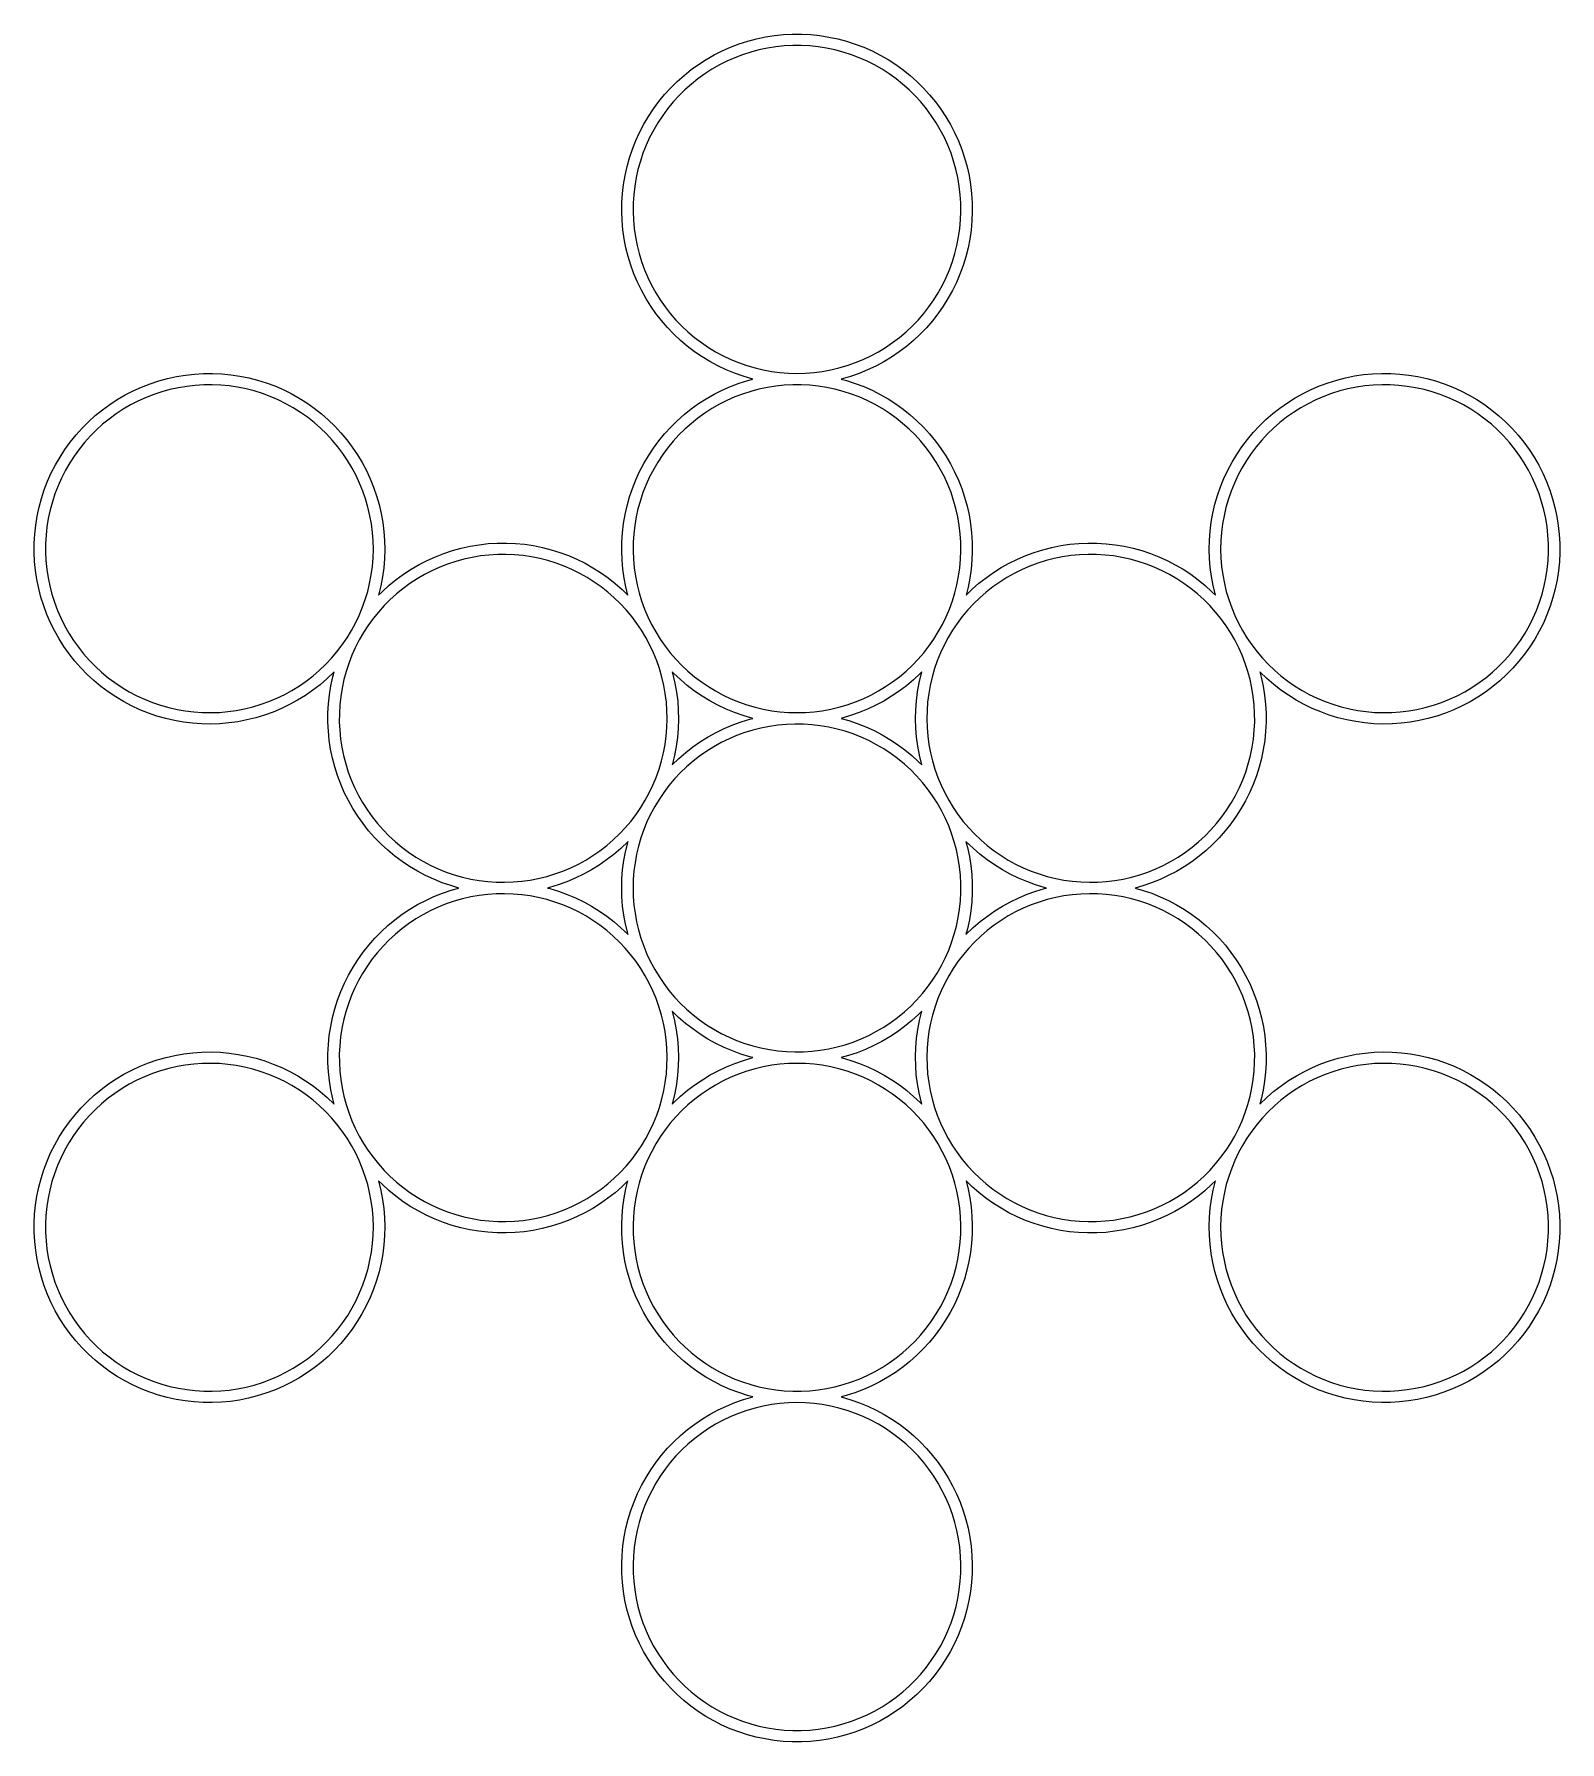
# Model space of a CAD drawing. Header units: inches. Extents: x 0 to 10.7, y 0 to 12.
import ezdxf

# ---------------------------------------------------------------- set-up
doc = ezdxf.new("R2010")
doc.units = ezdxf.units.IN
doc.header["$MEASUREMENT"] = 0
doc.layers.add('CUT', color=7, linetype='CONTINUOUS')

msp = doc.modelspace()

# ---------------------------------------------------------------- linework, layer by layer
at = {"layer": 'CUT'}
for points in [[(8.3031, 8.0568), (8.2859, 8.126), (8.2743, 8.1888), (8.2657, 8.2522), (8.2606, 8.3159), (8.2586, 8.3798), (8.2601, 8.4439), (8.2648, 8.5076), (8.2729, 8.571), (8.2842, 8.6341), (8.2988, 8.6962), (8.3167, 8.7577), (8.3376, 8.8181), (8.3617, 8.8774), (8.3889, 8.9354), (8.4189, 8.9919), (8.452, 9.0466), (8.4877, 9.0998), (8.5262, 9.1508), (8.5673, 9.1997), (8.6109, 9.2465), (8.6568, 9.291), (8.705, 9.3332), (8.7553, 9.3727), (8.8076, 9.4096), (8.8619, 9.4436), (8.9176, 9.4748), (8.975, 9.5031), (9.0337, 9.5283), (9.0938, 9.5507), (9.1549, 9.5695), (9.2167, 9.5854), (9.2796, 9.5981), (9.3429, 9.6074), (9.4065, 9.6134), (9.4704, 9.6161), (9.5344, 9.6155), (9.5982, 9.6115), (9.6617, 9.6043), (9.7249, 9.5939), (9.7875, 9.58), (9.849, 9.5629), (9.9098, 9.5427), (9.9694, 9.5195), (10.0275, 9.493), (10.0844, 9.4637), (10.1396, 9.4316), (10.1933, 9.3964), (10.2447, 9.3586), (10.2943, 9.3181), (10.3416, 9.2751), (10.3868, 9.2298), (10.4296, 9.1821), (10.4697, 9.1323), (10.5072, 9.0804), (10.5419, 9.0268), (10.5739, 8.9715), (10.6029, 8.9144), (10.629, 8.8559), (10.6518, 8.7962), (10.6717, 8.7353), (10.6883, 8.6736), (10.7018, 8.611), (10.7118, 8.5479), (10.7188, 8.4842), (10.7222, 8.4204), (10.7225, 8.3563), (10.7194, 8.2925), (10.7129, 8.2288), (10.7032, 8.1657), (10.6903, 8.1031), (10.6741, 8.0411), (10.6547, 7.9802), (10.6321, 7.9204), (10.6065, 7.8618), (10.578, 7.8046), (10.5464, 7.7489), (10.5119, 7.6949), (10.4748, 7.6428), (10.435, 7.5928), (10.3927, 7.5447), (10.3479, 7.4992), (10.3008, 7.4558), (10.2515, 7.4151), (10.2002, 7.3768), (10.1468, 7.3413), (10.0919, 7.3088), (10.0353, 7.279), (9.9773, 7.2522), (9.9178, 7.2285), (9.8572, 7.2078), (9.7958, 7.1905), (9.7334, 7.1763), (9.6704, 7.1653), (9.6068, 7.1576), (9.5431, 7.1532), (9.4789, 7.1521), (9.4151, 7.1545), (9.3515, 7.16), (9.288, 7.1689), (9.2252, 7.181), (9.1631, 7.1964), (9.102, 7.215), (9.0418, 7.2368), (8.9828, 7.2616), (8.9252, 7.2896), (8.8691, 7.3204), (8.8149, 7.354), (8.7623, 7.3905), (8.7116, 7.4297), (8.6632, 7.4713), (8.6134, 7.5192), (8.6236, 7.4815), (8.637, 7.4189), (8.647, 7.3559), (8.654, 7.2922), (8.6575, 7.2283), (8.6577, 7.1644), (8.6547, 7.1004), (8.6482, 7.0367), (8.6385, 6.9737), (8.6256, 6.9111), (8.6093, 6.8491), (8.5899, 6.788), (8.5673, 6.7283), (8.5417, 6.6697), (8.5132, 6.6124), (8.4816, 6.5568), (8.4485, 6.5045), (8.41, 6.4508), (8.3704, 6.4007), (8.3279, 6.3527), (8.2832, 6.3071), (8.236, 6.2637), (8.1867, 6.223), (8.1354, 6.1848), (8.0822, 6.1493), (8.0272, 6.1167), (7.9705, 6.0869), (7.9125, 6.0601), (7.8531, 6.0364), (7.7925, 6.0158), (7.737, 6), (7.7944, 5.9836), (7.855, 5.9629), (7.9144, 5.939), (7.9724, 5.9122), (8.0289, 5.8823), (8.084, 5.8496), (8.137, 5.814), (8.1883, 5.7757), (8.2378, 5.7349), (8.2846, 5.6915), (8.3294, 5.6457), (8.3716, 5.5977), (8.4112, 5.5476), (8.4485, 5.4955), (8.4826, 5.4415), (8.5142, 5.3857), (8.5426, 5.3285), (8.5681, 5.2699), (8.5907, 5.2099), (8.6099, 5.1489), (8.6259, 5.0869), (8.6388, 5.0244), (8.6485, 4.9612), (8.6549, 4.8975), (8.6577, 4.8336), (8.6575, 4.7696), (8.6537, 4.7057), (8.6468, 4.6421), (8.6366, 4.5789), (8.6231, 4.5165), (8.6134, 4.4808), (8.6647, 4.5299), (8.7132, 4.5716), (8.764, 4.6107), (8.8165, 4.6471), (8.8709, 4.6806), (8.927, 4.7114), (8.9847, 4.7393), (9.0438, 4.764), (9.1039, 4.7856), (9.1652, 4.8042), (9.2272, 4.8193), (9.2901, 4.8315), (9.3535, 4.8402), (9.417, 4.8457), (9.4811, 4.8479), (9.5451, 4.8467), (9.6089, 4.8423), (9.6725, 4.8344), (9.7354, 4.8233), (9.7978, 4.809), (9.8592, 4.7915), (9.9198, 4.7708), (9.9792, 4.747), (10.0372, 4.7201), (10.0937, 4.6902), (10.1487, 4.6575), (10.2018, 4.6219), (10.2532, 4.5837), (10.3023, 4.5428), (10.3493, 4.4995), (10.3942, 4.4537), (10.4363, 4.4056), (10.476, 4.3556), (10.5131, 4.3034), (10.5475, 4.2493), (10.578, 4.1954), (10.6074, 4.1364), (10.633, 4.0777), (10.6553, 4.0179), (10.6747, 3.9568), (10.6907, 3.8949), (10.7036, 3.8323), (10.7133, 3.7691), (10.7195, 3.7055), (10.7225, 3.6415), (10.7222, 3.5775), (10.7185, 3.5136), (10.7116, 3.4501), (10.7014, 3.3869), (10.6878, 3.3244), (10.6711, 3.2627), (10.6512, 3.2018), (10.6281, 3.1422), (10.602, 3.0836), (10.5729, 3.0268), (10.5408, 2.9715), (10.5061, 2.9179), (10.4684, 2.8661), (10.4282, 2.8163), (10.3854, 2.7687), (10.3402, 2.7234), (10.2927, 2.6806), (10.2432, 2.6402), (10.1914, 2.6023), (10.1379, 2.5674), (10.0825, 2.5353), (10.0257, 2.506), (9.9674, 2.4798), (9.9078, 2.4565), (9.8472, 2.4366), (9.7853, 2.4194), (9.7228, 2.4058), (9.6597, 2.3955), (9.5961, 2.3883), (9.5324, 2.3845), (9.4683, 2.3839), (9.4045, 2.3868), (9.3408, 2.3928), (9.2775, 2.4023), (9.2148, 2.4151), (9.1529, 2.431), (9.0918, 2.4501), (9.0317, 2.4724), (8.9731, 2.4978), (8.9159, 2.5262), (8.86, 2.5574), (8.8059, 2.5917), (8.7537, 2.6285), (8.7034, 2.6681), (8.6554, 2.7104), (8.6094, 2.7549), (8.5659, 2.8018), (8.525, 2.8508), (8.4865, 2.902), (8.4508, 2.9551), (8.4179, 3.01), (8.3879, 3.0665), (8.3608, 3.1245), (8.337, 3.1838), (8.316, 3.2443), (8.2984, 3.3057), (8.2838, 3.368), (8.2725, 3.4311), (8.2647, 3.4944), (8.26, 3.5582), (8.2586, 3.6223), (8.2607, 3.6861), (8.2659, 3.75), (8.2745, 3.8132), (8.2864, 3.8761), (8.3031, 3.9432), (8.2754, 3.9155), (8.2279, 3.8726), (8.1784, 3.8323), (8.1266, 3.7944), (8.0731, 3.7595), (8.0178, 3.7274), (7.961, 3.698), (7.9026, 3.6718), (7.843, 3.6486), (7.7824, 3.6286), (7.7206, 3.6115), (7.658, 3.5978), (7.595, 3.5875), (7.5313, 3.5803), (7.4676, 3.5766), (7.4037, 3.576), (7.3398, 3.5788), (7.276, 3.5849), (7.2127, 3.5944), (7.1501, 3.6072), (7.0881, 3.623), (7.027, 3.6422), (6.9672, 3.6645), (6.9083, 3.6899), (6.8511, 3.7183), (6.7952, 3.7496), (6.7413, 3.7837), (6.6889, 3.8206), (6.6386, 3.8602), (6.5906, 3.9024), (6.549, 3.9428), (6.5636, 3.8846), (6.576, 3.8217), (6.5851, 3.7584), (6.5908, 3.6947), (6.5932, 3.6309), (6.5923, 3.5668), (6.5881, 3.5031), (6.5806, 3.4395), (6.5698, 3.3763), (6.5557, 3.314), (6.5384, 3.2524), (6.5181, 3.1919), (6.4945, 3.1323), (6.4679, 3.0742), (6.4383, 3.0176), (6.4058, 2.9623), (6.3704, 2.909), (6.3324, 2.8575), (6.2917, 2.8082), (6.2485, 2.761), (6.2029, 2.7161), (6.1552, 2.6737), (6.1052, 2.6336), (6.0531, 2.5964), (5.9994, 2.5618), (5.9437, 2.5303), (5.8866, 2.5014), (5.828, 2.4757), (5.7683, 2.4529), (5.7074, 2.4335), (5.6714, 2.4239), (5.74, 2.4041), (5.8002, 2.3829), (5.8594, 2.3586), (5.9173, 2.3313), (5.9736, 2.3008), (6.0282, 2.2676), (6.0811, 2.2315), (6.132, 2.1928), (6.1808, 2.1516), (6.2275, 2.1079), (6.2719, 2.0617), (6.3137, 2.0132), (6.3529, 1.9628), (6.3895, 1.9104), (6.4234, 1.856), (6.4545, 1.8), (6.4823, 1.7427), (6.5075, 1.6837), (6.5294, 1.6235), (6.548, 1.5625), (6.5636, 1.5004), (6.576, 1.4376), (6.5851, 1.3742), (6.5908, 1.3105), (6.5932, 1.2467), (6.5923, 1.1826), (6.5881, 1.1189), (6.5806, 1.0554), (6.5698, 0.9922), (6.5557, 0.9298), (6.5384, 0.8682), (6.5181, 0.8078), (6.4945, 0.7482), (6.4679, 0.69), (6.4383, 0.6334), (6.4058, 0.5782), (6.3704, 0.5249), (6.3324, 0.4734), (6.2917, 0.4241), (6.2485, 0.3769), (6.2029, 0.3319), (6.1552, 0.2896), (6.1052, 0.2495), (6.0531, 0.2122), (5.9994, 0.1777), (5.9437, 0.1462), (5.8866, 0.1172), (5.828, 0.0915), (5.7683, 0.0688), (5.7074, 0.0493), (5.6456, 0.0329), (5.5829, 0.0197), (5.5198, 0.0099), (5.4561, 0.0032), (5.3943, 0), (5.3282, 0), (5.2643, 0.0035), (5.2007, 0.0102), (5.1375, 0.0201), (5.0749, 0.0334), (5.0131, 0.0498), (4.9523, 0.0695), (4.8925, 0.0923), (4.834, 0.1182), (4.7769, 0.147), (4.7214, 0.1788), (4.6676, 0.2133), (4.6156, 0.2508), (4.5658, 0.2908), (4.5181, 0.3334), (4.4725, 0.3784), (4.4294, 0.4255), (4.3888, 0.4751), (4.3508, 0.5265), (4.3156, 0.58), (4.2832, 0.6352), (4.2537, 0.6919), (4.2272, 0.7501), (4.2038, 0.8096), (4.1834, 0.8702), (4.1663, 0.9318), (4.1522, 0.9943), (4.1416, 1.0575), (4.1343, 1.1209), (4.1301, 1.1848), (4.1293, 1.2487), (4.1318, 1.3127), (4.1376, 1.3764), (4.1468, 1.4397), (4.1594, 1.5024), (4.175, 1.5644), (4.1938, 1.6256), (4.2159, 1.6857), (4.2409, 1.7444), (4.269, 1.8019), (4.3002, 1.8579), (4.3341, 1.9122), (4.3708, 1.9644), (4.4101, 2.0149), (4.452, 2.0633), (4.4965, 2.1092), (4.5432, 2.1529), (4.5921, 2.194), (4.6431, 2.2328), (4.696, 2.2687), (4.7507, 2.302), (4.8071, 2.3321), (4.865, 2.3594), (4.9241, 2.3837), (4.9845, 2.4048), (5.0511, 2.4239), (5.0131, 2.4339), (4.9523, 2.4537), (4.8925, 2.4764), (4.834, 2.5024), (4.7769, 2.5312), (4.7214, 2.563), (4.6676, 2.5975), (4.6156, 2.635), (4.5658, 2.675), (4.5181, 2.7176), (4.4725, 2.7625), (4.4294, 2.8097), (4.3888, 2.8592), (4.3508, 2.9107), (4.3156, 2.9642), (4.2832, 3.0193), (4.2537, 3.0761), (4.2272, 3.1343), (4.2038, 3.1938), (4.1834, 3.2544), (4.1663, 3.316), (4.1522, 3.3784), (4.1416, 3.4416), (4.1343, 3.5051), (4.1301, 3.5689), (4.1293, 3.6329), (4.1318, 3.6968), (4.1376, 3.7605), (4.1468, 3.8238), (4.1594, 3.8865), (4.1735, 3.9428), (4.1304, 3.9011), (4.0822, 3.8589), (4.0318, 3.8194), (3.9796, 3.7826), (3.9254, 3.7485), (3.8697, 3.7173), (3.8122, 3.689), (3.7534, 3.6638), (3.6935, 3.6414), (3.6324, 3.6226), (3.5704, 3.6067), (3.5077, 3.594), (3.4444, 3.5847), (3.3807, 3.5787), (3.3167, 3.576), (3.2529, 3.5766), (3.1891, 3.5806), (3.1255, 3.5878), (3.0624, 3.5982), (2.9998, 3.6121), (2.9382, 3.6291), (2.8775, 3.6494), (2.818, 3.6726), (2.7597, 3.699), (2.7028, 3.7283), (2.6477, 3.7605), (2.594, 3.7956), (2.5426, 3.8335), (2.4929, 3.874), (2.4471, 3.9155), (2.4194, 3.9432), (2.4366, 3.874), (2.4482, 3.8112), (2.4568, 3.7478), (2.4619, 3.6841), (2.4639, 3.6202), (2.4624, 3.5561), (2.4577, 3.4924), (2.4496, 3.429), (2.4383, 3.3659), (2.4236, 3.3038), (2.4058, 3.2423), (2.3849, 3.1819), (2.3608, 3.1226), (2.3336, 3.0646), (2.3036, 3.0081), (2.2705, 2.9534), (2.2348, 2.9002), (2.1963, 2.8492), (2.1552, 2.8003), (2.1116, 2.7535), (2.0656, 2.709), (2.0175, 2.6668), (1.9672, 2.6273), (1.9149, 2.5904), (1.8606, 2.5564), (1.8049, 2.5252), (1.7475, 2.4969), (1.6888, 2.4717), (1.6287, 2.4493), (1.5676, 2.4305), (1.5057, 2.4146), (1.4429, 2.4019), (1.3796, 2.3926), (1.316, 2.3866), (1.2521, 2.3839), (1.1881, 2.3845), (1.1243, 2.3885), (1.0608, 2.3957), (0.9976, 2.4061), (0.935, 2.42), (0.8734, 2.4371), (0.8127, 2.4573), (0.7531, 2.4805), (0.695, 2.507), (0.6381, 2.5363), (0.5829, 2.5684), (0.5292, 2.6036), (0.4778, 2.6414), (0.4282, 2.6819), (0.3808, 2.7249), (0.3356, 2.7702), (0.2929, 2.8179), (0.2528, 2.8677), (0.2153, 2.9196), (0.1806, 2.9732), (0.1486, 3.0285), (0.1196, 3.0856), (0.0935, 3.1441), (0.0707, 3.2038), (0.0508, 3.2647), (0.0341, 3.3264), (0.0207, 3.389), (0.0107, 3.4521), (0.0037, 3.5158), (0.0002, 3.5796), (0, 3.6437), (0.0031, 3.7075), (0.0096, 3.7712), (0.0192, 3.8343), (0.0322, 3.8969), (0.0484, 3.9589), (0.0678, 4.0198), (0.0904, 4.0796), (0.116, 4.1382), (0.1445, 4.1954), (0.1761, 4.2511), (0.2106, 4.3051), (0.2477, 4.3572), (0.2875, 4.4072), (0.3298, 4.4553), (0.3746, 4.5008), (0.4217, 4.5442), (0.471, 4.5849), (0.5223, 4.6232), (0.5757, 4.6587), (0.6306, 4.6912), (0.6872, 4.721), (0.7452, 4.7478), (0.8047, 4.7715), (0.8652, 4.7922), (0.9267, 4.8095), (0.9891, 4.8237), (1.0521, 4.8347), (1.1157, 4.8424), (1.1794, 4.8468), (1.2436, 4.8479), (1.3074, 4.8455), (1.371, 4.84), (1.4345, 4.8311), (1.4973, 4.819), (1.5594, 4.8036), (1.6205, 4.785), (1.6807, 4.7632), (1.7397, 4.7384), (1.7973, 4.7104), (1.8534, 4.6796), (1.9076, 4.646), (1.9602, 4.6095), (2.0109, 4.5703), (2.0593, 4.5287), (2.1091, 4.4808), (2.0989, 4.5185), (2.0855, 4.5811), (2.0755, 4.6441), (2.0685, 4.7078), (2.065, 4.7717), (2.0648, 4.8356), (2.0678, 4.8996), (2.0743, 4.9633), (2.084, 5.0263), (2.0969, 5.0889), (2.1132, 5.1509), (2.1326, 5.212), (2.1552, 5.2717), (2.1808, 5.3303), (2.2093, 5.3876), (2.2409, 5.4432), (2.274, 5.4955), (2.3125, 5.5492), (2.3521, 5.5993), (2.3946, 5.6473), (2.4393, 5.6929), (2.4865, 5.7363), (2.5358, 5.777), (2.5871, 5.8152), (2.6403, 5.8507), (2.6953, 5.8833), (2.752, 5.9131), (2.81, 5.9399), (2.8694, 5.9636), (2.93, 5.9842), (2.9855, 6), (2.928, 6.0164), (2.8674, 6.0371), (2.8081, 6.061), (2.7501, 6.0878), (2.6936, 6.1177), (2.6385, 6.1504), (2.5854, 6.186), (2.5342, 6.2243), (2.4847, 6.2651), (2.4379, 6.3085), (2.3931, 6.3543), (2.3509, 6.4023), (2.3113, 6.4524), (2.274, 6.5045), (2.2399, 6.5585), (2.2083, 6.6143), (2.1799, 6.6715), (2.1544, 6.7301), (2.1318, 6.7901), (2.1126, 6.8511), (2.0966, 6.9131), (2.0837, 6.9756), (2.074, 7.0388), (2.0676, 7.1025), (2.0648, 7.1664), (2.065, 7.2304), (2.0688, 7.2943), (2.0757, 7.3579), (2.0859, 7.4211), (2.0994, 7.4835), (2.1091, 7.5192), (2.0578, 7.4701), (2.0093, 7.4284), (1.9585, 7.3893), (1.906, 7.3529), (1.8516, 7.3194), (1.7954, 7.2886), (1.7378, 7.2607), (1.6787, 7.236), (1.6186, 7.2144), (1.5573, 7.1958), (1.4953, 7.1807), (1.4324, 7.1685), (1.369, 7.1598), (1.3054, 7.1543), (1.2414, 7.1521), (1.1774, 7.1533), (1.1136, 7.1577), (1.05, 7.1656), (0.9871, 7.1767), (0.9247, 7.191), (0.8633, 7.2085), (0.8027, 7.2292), (0.7433, 7.253), (0.6853, 7.2799), (0.6288, 7.3098), (0.5738, 7.3425), (0.5207, 7.3781), (0.4693, 7.4163), (0.4202, 7.4572), (0.3731, 7.5005), (0.3283, 7.5463), (0.2862, 7.5944), (0.2465, 7.6444), (0.2094, 7.6966), (0.175, 7.7507), (0.1445, 7.8046), (0.1151, 7.8636), (0.0895, 7.9223), (0.0672, 7.9821), (0.0478, 8.0432), (0.0318, 8.1051), (0.0189, 8.1677), (0.0092, 8.2309), (0.003, 8.2945), (0, 8.3585), (0.0002, 8.4225), (0.004, 8.4864), (0.0109, 8.5499), (0.0211, 8.6131), (0.0346, 8.6756), (0.0514, 8.7373), (0.0713, 8.7982), (0.0944, 8.8578), (0.1204, 8.9164), (0.1496, 8.9732), (0.1817, 9.0285), (0.2164, 9.0821), (0.2541, 9.1339), (0.2943, 9.1837), (0.3371, 9.2313), (0.3823, 9.2766), (0.4298, 9.3194), (0.4793, 9.3598), (0.5311, 9.3977), (0.5846, 9.4326), (0.64, 9.4647), (0.6967, 9.494), (0.7551, 9.5202), (0.8147, 9.5435), (0.8753, 9.5634), (0.9371, 9.5806), (0.9997, 9.5942), (1.0628, 9.6045), (1.1264, 9.6117), (1.1901, 9.6155), (1.2542, 9.6161), (1.318, 9.6132), (1.3817, 9.6072), (1.445, 9.5977), (1.5077, 9.5849), (1.5696, 9.569), (1.6307, 9.5499), (1.6908, 9.5276), (1.7494, 9.5022), (1.8066, 9.4738), (1.8625, 9.4426), (1.9166, 9.4083), (1.9688, 9.3715), (2.0191, 9.3319), (2.0671, 9.2896), (2.1131, 9.2451), (2.1565, 9.1982), (2.1975, 9.1492), (2.236, 9.098), (2.2717, 9.0449), (2.3046, 8.99), (2.3346, 8.9335), (2.3617, 8.8755), (2.3855, 8.8162), (2.4065, 8.7557), (2.4241, 8.6943), (2.4387, 8.632), (2.45, 8.5689), (2.4578, 8.5056), (2.4625, 8.4418), (2.4639, 8.3777), (2.4618, 8.3139), (2.4565, 8.25), (2.448, 8.1868), (2.4361, 8.1239), (2.4194, 8.0568), (2.4471, 8.0845), (2.4945, 8.1274), (2.5441, 8.1677), (2.5959, 8.2056), (2.6494, 8.2405), (2.7047, 8.2726), (2.7615, 8.302), (2.8199, 8.3282), (2.8795, 8.3514), (2.9401, 8.3714), (3.0019, 8.3885), (3.0645, 8.4022), (3.1275, 8.4125), (3.1912, 8.4197), (3.2549, 8.4234), (3.3188, 8.424), (3.3826, 8.4212), (3.4465, 8.4151), (3.5098, 8.4056), (3.5724, 8.3928), (3.6343, 8.377), (3.6954, 8.3578), (3.7553, 8.3355), (3.8142, 8.3101), (3.8714, 8.2817), (3.9273, 8.2504), (3.9812, 8.2163), (4.0336, 8.1794), (4.0839, 8.1398), (4.1319, 8.0976), (4.1735, 8.0572), (4.1589, 8.1154), (4.1464, 8.1783), (4.1374, 8.2416), (4.1317, 8.3053), (4.1293, 8.3691), (4.1302, 8.4332), (4.1344, 8.4969), (4.1418, 8.5605), (4.1527, 8.6237), (4.1668, 8.686), (4.1841, 8.7476), (4.2044, 8.8081), (4.228, 8.8677), (4.2546, 8.9258), (4.2842, 8.9824), (4.3167, 9.0377), (4.3521, 9.091), (4.3901, 9.1425), (4.4308, 9.1918), (4.474, 9.239), (4.5196, 9.2839), (4.5673, 9.3263), (4.6173, 9.3664), (4.6693, 9.4036), (4.7231, 9.4382), (4.7787, 9.4697), (4.8359, 9.4986), (4.8945, 9.5243), (4.9542, 9.5471), (5.015, 9.5665), (5.0511, 9.5761), (4.9825, 9.5959), (4.9223, 9.6171), (4.8631, 9.6414), (4.8052, 9.6687), (4.7489, 9.6992), (4.6943, 9.7324), (4.6414, 9.7685), (4.5905, 9.8072), (4.5417, 9.8484), (4.495, 9.8921), (4.4505, 9.9383), (4.4088, 9.9868), (4.3696, 10.0372), (4.333, 10.0896), (4.2991, 10.144), (4.268, 10.2), (4.2402, 10.2573), (4.215, 10.3163), (4.1931, 10.3765), (4.1745, 10.4375), (4.1589, 10.4996), (4.1464, 10.5624), (4.1374, 10.6258), (4.1317, 10.6895), (4.1293, 10.7533), (4.1302, 10.8174), (4.1344, 10.8811), (4.1418, 10.9446), (4.1527, 11.0078), (4.1668, 11.0702), (4.1841, 11.1318), (4.2044, 11.1922), (4.228, 11.2518), (4.2546, 11.31), (4.2842, 11.3666), (4.3167, 11.4218), (4.3521, 11.4751), (4.3901, 11.5266), (4.4308, 11.5759), (4.474, 11.6231), (4.5196, 11.6681), (4.5673, 11.7104), (4.6173, 11.7505), (4.6693, 11.7878), (4.7231, 11.8223), (4.7787, 11.8538), (4.8359, 11.8828), (4.8945, 11.9085), (4.9542, 11.9312), (5.015, 11.9507), (5.0769, 11.9671), (5.1396, 11.9803), (5.2027, 11.9901), (5.2664, 11.9968), (5.3282, 12), (5.3943, 12), (5.4582, 11.9965), (5.5218, 11.9898), (5.585, 11.9799), (5.6476, 11.9666), (5.7094, 11.9502), (5.7702, 11.9305), (5.83, 11.9077), (5.8885, 11.8818), (5.9456, 11.853), (6.0011, 11.8212), (6.0549, 11.7867), (6.1069, 11.7492), (6.1567, 11.7092), (6.2044, 11.6666), (6.25, 11.6216), (6.2931, 11.5745), (6.3337, 11.5249), (6.3717, 11.4735), (6.4069, 11.42), (6.4393, 11.3648), (6.4688, 11.3081), (6.4953, 11.2499), (6.5187, 11.1904), (6.539, 11.1298), (6.5562, 11.0682), (6.5703, 11.0057), (6.5809, 10.9425), (6.5882, 10.8791), (6.5924, 10.8152), (6.5932, 10.7513), (6.5907, 10.6873), (6.5849, 10.6236), (6.5757, 10.5603), (6.5631, 10.4976), (6.5475, 10.4356), (6.5287, 10.3744), (6.5066, 10.3143), (6.4815, 10.2556), (6.4535, 10.1981), (6.4223, 10.1421), (6.3884, 10.0878), (6.3517, 10.0356), (6.3124, 9.9851), (6.2705, 9.9367), (6.226, 9.8908), (6.1793, 9.8471), (6.1304, 9.806), (6.0793, 9.7672), (6.0264, 9.7313), (5.9718, 9.698), (5.9154, 9.6679), (5.8574, 9.6406), (5.7983, 9.6163), (5.738, 9.5952), (5.6714, 9.5761), (5.7094, 9.5661), (5.7702, 9.5463), (5.83, 9.5236), (5.8885, 9.4976), (5.9456, 9.4688), (6.0011, 9.437), (6.0549, 9.4025), (6.1069, 9.365), (6.1567, 9.325), (6.2044, 9.2824), (6.25, 9.2375), (6.2931, 9.1903), (6.3337, 9.1408), (6.3717, 9.0893), (6.4069, 9.0358), (6.4393, 8.9807), (6.4688, 8.9239), (6.4953, 8.8657), (6.5187, 8.8062), (6.539, 8.7456), (6.5562, 8.684), (6.5703, 8.6216), (6.5809, 8.5584), (6.5882, 8.4949), (6.5924, 8.4311), (6.5932, 8.3671), (6.5907, 8.3032), (6.5849, 8.2395), (6.5757, 8.1762), (6.5631, 8.1135), (6.549, 8.0572), (6.5921, 8.0989), (6.6402, 8.1411), (6.6907, 8.1806), (6.7429, 8.2174), (6.7971, 8.2515), (6.8528, 8.2827), (6.9103, 8.311), (6.9691, 8.3362), (7.029, 8.3586), (7.0901, 8.3774), (7.1521, 8.3933), (7.2148, 8.406), (7.2781, 8.4153), (7.3418, 8.4213), (7.4058, 8.424), (7.4696, 8.4234), (7.5334, 8.4194), (7.597, 8.4122), (7.6601, 8.4018), (7.7227, 8.3879), (7.7843, 8.3709), (7.845, 8.3506), (7.9045, 8.3274), (7.9628, 8.301), (8.0197, 8.2717), (8.0748, 8.2395), (8.1285, 8.2044), (8.1799, 8.1665), (8.2296, 8.126), (8.2754, 8.0845)], [(5.3324, 11.92), (5.2706, 11.9168), (5.2124, 11.9107), (5.1534, 11.9015), (5.0941, 11.889), (5.0376, 11.874), (4.9788, 11.855), (4.9248, 11.8345), (4.8681, 11.8095), (4.8166, 11.7834), (4.7628, 11.7528), (4.7143, 11.7216), (4.664, 11.6855), (4.6189, 11.6493), (4.5727, 11.6082), (4.5316, 11.5677), (4.4913, 11.5235), (4.4519, 11.4757), (4.4176, 11.4293), (4.3835, 11.3776), (4.3542, 11.3278), (4.3256, 11.273), (4.3017, 11.2206), (4.2789, 11.1629), (4.2604, 11.1082), (4.2438, 11.0486), (4.2311, 10.9923), (4.2208, 10.9312), (4.2139, 10.8719), (4.21, 10.8143), (4.2093, 10.7543), (4.2115, 10.6946), (4.2169, 10.6351), (4.2255, 10.5747), (4.2373, 10.5154), (4.2515, 10.459), (4.269, 10.402), (4.2902, 10.3439), (4.313, 10.2906), (4.3398, 10.2356), (4.3687, 10.1833), (4.3996, 10.1338), (4.435, 10.0834), (4.4707, 10.0375), (4.5105, 9.9913), (4.5526, 9.9478), (4.5948, 9.9082), (4.642, 9.8684), (4.6891, 9.8327), (4.7384, 9.7991), (4.7887, 9.7686), (4.8432, 9.7393), (4.8965, 9.7141), (4.9507, 9.6918), (5.0085, 9.6716), (5.0661, 9.6547), (5.1226, 9.6412), (5.1836, 9.63), (5.2409, 9.6226), (5.3011, 9.6178), (5.3612, 9.6162), (5.4213, 9.6178), (5.4816, 9.6226), (5.5389, 9.63), (5.5999, 9.6412), (5.6564, 9.6547), (5.714, 9.6716), (5.7718, 9.6918), (5.826, 9.7141), (5.8793, 9.7393), (5.9338, 9.7686), (5.9841, 9.7991), (6.0334, 9.8327), (6.0805, 9.8684), (6.1277, 9.9082), (6.1699, 9.9478), (6.212, 9.9913), (6.2518, 10.0375), (6.2875, 10.0834), (6.3229, 10.1338), (6.3538, 10.1833), (6.3827, 10.2356), (6.4095, 10.2906), (6.4323, 10.3439), (6.4535, 10.402), (6.471, 10.459), (6.4852, 10.5154), (6.4969, 10.5747), (6.5056, 10.6351), (6.511, 10.6946), (6.5132, 10.7543), (6.5125, 10.8143), (6.5086, 10.8719), (6.5017, 10.9312), (6.4914, 10.9923), (6.4782, 11.0506), (6.4621, 11.1082), (6.4436, 11.1629), (6.4208, 11.2206), (6.3969, 11.273), (6.3683, 11.3278), (6.339, 11.3776), (6.3048, 11.4293), (6.2706, 11.4757), (6.2312, 11.5235), (6.1909, 11.5677), (6.1498, 11.6082), (6.1036, 11.6493), (6.0585, 11.6855), (6.0082, 11.7216), (5.9596, 11.7528), (5.9059, 11.7834), (5.8543, 11.8095), (5.7977, 11.8345), (5.7437, 11.855), (5.6848, 11.874), (5.6283, 11.889), (5.5691, 11.9015), (5.5101, 11.9107), (5.4519, 11.9168), (5.3901, 11.92)], [(1.1928, 9.5355), (1.1311, 9.5318), (1.0732, 9.5252), (1.0143, 9.5155), (0.9543, 9.5023), (0.8985, 9.487), (0.8403, 9.4676), (0.7862, 9.4465), (0.7298, 9.4211), (0.6779, 9.3944), (0.6266, 9.3645), (0.5767, 9.3319), (0.5267, 9.2952), (0.4812, 9.2582), (0.436, 9.2172), (0.3952, 9.1764), (0.3545, 9.1311), (0.3176, 9.0854), (0.2813, 9.0352), (0.2498, 8.9868), (0.2199, 8.935), (0.1917, 8.8799), (0.1683, 8.8271), (0.146, 8.7693), (0.128, 8.7145), (0.1124, 8.6567), (0.0993, 8.5962), (0.0899, 8.5373), (0.0837, 8.4798), (0.0802, 8.4181), (0.08, 8.3603), (0.0828, 8.3005), (0.0889, 8.2389), (0.0977, 8.1806), (0.1096, 8.1233), (0.125, 8.0642), (0.1428, 8.0083), (0.1645, 7.9504), (0.1875, 7.8975), (0.2143, 7.8439), (0.2443, 7.791), (0.2769, 7.7396), (0.3112, 7.6914), (0.3476, 7.6457), (0.3875, 7.6001), (0.4303, 7.5567), (0.4729, 7.5174), (0.5204, 7.4779), (0.5667, 7.4434), (0.6181, 7.4091), (0.6684, 7.3792), (0.7224, 7.3508), (0.775, 7.3264), (0.8313, 7.304), (0.8881, 7.2846), (0.9458, 7.2682), (1.0044, 7.2548), (1.0618, 7.2447), (1.1233, 7.2372), (1.1812, 7.2332), (1.2414, 7.2321), (1.3015, 7.2343), (1.3616, 7.2395), (1.4208, 7.2476), (1.4782, 7.2588), (1.5378, 7.2734), (1.5944, 7.2907), (1.6502, 7.3108), (1.7063, 7.3343), (1.7607, 7.3606), (1.8112, 7.3884), (1.8637, 7.4209), (1.9118, 7.4542), (1.9603, 7.4917), (2.0042, 7.5295), (2.049, 7.5721), (2.089, 7.6144), (2.1277, 7.66), (2.165, 7.7086), (2.1988, 7.7579), (2.2299, 7.809), (2.2576, 7.86), (2.2842, 7.9156), (2.3064, 7.9689), (2.3272, 8.0273), (2.3442, 8.0845), (2.3578, 8.1409), (2.3693, 8.2015), (2.3771, 8.2594), (2.382, 8.3203), (2.3839, 8.3802), (2.3825, 8.44), (2.3782, 8.4977), (2.3705, 8.559), (2.3603, 8.6157), (2.3462, 8.676), (2.3295, 8.7336), (2.3106, 8.7881), (2.2874, 8.8455), (2.2621, 8.8997), (2.235, 8.9506), (2.2031, 9.0037), (2.1703, 9.0525), (2.1349, 9.0994), (2.0952, 9.1468), (2.0545, 9.1907), (2.0121, 9.2316), (1.968, 9.2704), (1.921, 9.3074), (1.8722, 9.3418), (1.8198, 9.3748), (1.7694, 9.403), (1.7149, 9.43), (1.659, 9.454), (1.6048, 9.4742), (1.5457, 9.4925), (1.4898, 9.5069), (1.4302, 9.519), (1.3709, 9.5278), (1.3113, 9.5334), (1.2511, 9.5361)], [(5.3324, 9.5359), (5.2706, 9.5326), (5.2124, 9.5266), (5.1534, 9.5174), (5.0941, 9.5048), (5.0376, 9.4898), (4.9788, 9.4708), (4.9248, 9.4503), (4.8681, 9.4254), (4.8166, 9.3993), (4.7628, 9.3686), (4.7143, 9.3374), (4.664, 9.3013), (4.6189, 9.2652), (4.5727, 9.2241), (4.5316, 9.1836), (4.4913, 9.1394), (4.4519, 9.0916), (4.4176, 9.0451), (4.3835, 8.9935), (4.3542, 8.9437), (4.3256, 8.8888), (4.3017, 8.8364), (4.2789, 8.7788), (4.2604, 8.724), (4.2438, 8.6644), (4.2311, 8.6082), (4.2208, 8.5471), (4.2139, 8.4877), (4.21, 8.4301), (4.2093, 8.3701), (4.2115, 8.3104), (4.2169, 8.2509), (4.2255, 8.1906), (4.2373, 8.1312), (4.2515, 8.0748), (4.269, 8.0178), (4.2902, 7.9597), (4.313, 7.9065), (4.3398, 7.8514), (4.3687, 7.7992), (4.3996, 7.7496), (4.435, 7.6992), (4.4707, 7.6534), (4.5105, 7.6072), (4.5526, 7.5636), (4.5948, 7.524), (4.642, 7.4843), (4.6891, 7.4485), (4.7384, 7.415), (4.7887, 7.3844), (4.8432, 7.3551), (4.8965, 7.3299), (4.9507, 7.3077), (5.0085, 7.2874), (5.0661, 7.2706), (5.1226, 7.257), (5.1836, 7.2458), (5.2409, 7.2384), (5.3011, 7.2337), (5.3612, 7.2321), (5.4213, 7.2337), (5.4816, 7.2384), (5.5389, 7.2458), (5.5999, 7.257), (5.6564, 7.2706), (5.714, 7.2874), (5.7718, 7.3077), (5.826, 7.3299), (5.8793, 7.3551), (5.9338, 7.3844), (5.9841, 7.415), (6.0334, 7.4485), (6.0805, 7.4843), (6.1277, 7.524), (6.1699, 7.5636), (6.212, 7.6072), (6.2518, 7.6534), (6.2875, 7.6992), (6.3229, 7.7496), (6.3538, 7.7992), (6.3827, 7.8514), (6.4095, 7.9065), (6.4323, 7.9597), (6.4535, 8.0178), (6.471, 8.0748), (6.4852, 8.1312), (6.4969, 8.1906), (6.5056, 8.2509), (6.511, 8.3104), (6.5132, 8.3701), (6.5125, 8.4301), (6.5086, 8.4877), (6.5017, 8.5471), (6.4914, 8.6082), (6.4782, 8.6664), (6.4621, 8.724), (6.4436, 8.7788), (6.4208, 8.8364), (6.3969, 8.8888), (6.3683, 8.9437), (6.339, 8.9935), (6.3048, 9.0451), (6.2706, 9.0916), (6.2312, 9.1394), (6.1909, 9.1836), (6.1498, 9.2241), (6.1036, 9.2652), (6.0585, 9.3013), (6.0082, 9.3374), (5.9596, 9.3686), (5.9059, 9.3993), (5.8543, 9.4254), (5.7977, 9.4503), (5.7437, 9.4708), (5.6848, 9.4898), (5.6283, 9.5048), (5.5691, 9.5174), (5.5101, 9.5266), (5.4519, 9.5326), (5.3901, 9.5359)], [(9.4112, 9.5334), (9.3516, 9.5278), (9.2922, 9.519), (9.2326, 9.5069), (9.1768, 9.4925), (9.1177, 9.4742), (9.0635, 9.454), (9.0076, 9.43), (8.9531, 9.403), (8.9027, 9.3748), (8.8503, 9.3418), (8.8015, 9.3074), (8.7544, 9.2704), (8.7104, 9.2316), (8.668, 9.1907), (8.6273, 9.1468), (8.5876, 9.0994), (8.5522, 9.0525), (8.5194, 9.0037), (8.4875, 8.9506), (8.4604, 8.8997), (8.4351, 8.8455), (8.4118, 8.7881), (8.393, 8.7336), (8.3758, 8.6741), (8.3622, 8.6157), (8.352, 8.559), (8.3443, 8.4977), (8.3399, 8.44), (8.3386, 8.3802), (8.3404, 8.3203), (8.3454, 8.2594), (8.3532, 8.2015), (8.3647, 8.1409), (8.3783, 8.0845), (8.3953, 8.0273), (8.4161, 7.9689), (8.4383, 7.9156), (8.4649, 7.86), (8.4926, 7.809), (8.5237, 7.7579), (8.5575, 7.7086), (8.5948, 7.66), (8.6335, 7.6144), (8.6735, 7.5721), (8.7183, 7.5295), (8.7621, 7.4917), (8.8107, 7.4542), (8.8588, 7.4209), (8.9113, 7.3884), (8.9618, 7.3606), (9.0162, 7.3343), (9.0723, 7.3108), (9.1281, 7.2907), (9.1847, 7.2734), (9.2443, 7.2588), (9.3017, 7.2476), (9.3609, 7.2395), (9.421, 7.2343), (9.4811, 7.2321), (9.5413, 7.2332), (9.5992, 7.2372), (9.6607, 7.2447), (9.718, 7.2548), (9.7767, 7.2682), (9.8344, 7.2846), (9.8911, 7.304), (9.9475, 7.3264), (10, 7.3508), (10.0541, 7.3792), (10.1043, 7.4091), (10.1558, 7.4434), (10.2021, 7.4779), (10.2496, 7.5174), (10.2922, 7.5567), (10.3349, 7.6001), (10.3749, 7.6457), (10.4113, 7.6914), (10.4456, 7.7396), (10.4782, 7.791), (10.5082, 7.8439), (10.535, 7.8975), (10.558, 7.9504), (10.5797, 8.0083), (10.5974, 8.0642), (10.6128, 8.1233), (10.6248, 8.1806), (10.6336, 8.2389), (10.6397, 8.3005), (10.6425, 8.3603), (10.6423, 8.4181), (10.6388, 8.4798), (10.6326, 8.5373), (10.6232, 8.5962), (10.6101, 8.6567), (10.5945, 8.7145), (10.5765, 8.7693), (10.5542, 8.8271), (10.5308, 8.8799), (10.5026, 8.935), (10.4727, 8.9868), (10.4412, 9.0352), (10.4049, 9.0854), (10.368, 9.1311), (10.3272, 9.1764), (10.2865, 9.2172), (10.2413, 9.2582), (10.1957, 9.2952), (10.1458, 9.3319), (10.0959, 9.3645), (10.0446, 9.3944), (9.9927, 9.421), (9.9363, 9.4465), (9.8822, 9.4676), (9.824, 9.487), (9.7682, 9.5023), (9.7082, 9.5155), (9.6492, 9.5252), (9.5914, 9.5318), (9.5297, 9.5355), (9.4714, 9.5361)], [(3.2576, 8.3434), (3.1959, 8.3397), (3.1379, 8.3331), (3.079, 8.3234), (3.0191, 8.3103), (2.9633, 8.2949), (2.9051, 8.2755), (2.8508, 8.2544), (2.7943, 8.2289), (2.7425, 8.2024), (2.6914, 8.1724), (2.6414, 8.1398), (2.5915, 8.1031), (2.546, 8.0661), (2.5008, 8.0252), (2.46, 7.9843), (2.4193, 7.939), (2.3824, 7.8933), (2.346, 7.8431), (2.3146, 7.7947), (2.2847, 7.7429), (2.2565, 7.6878), (2.233, 7.635), (2.2108, 7.5773), (2.1928, 7.5224), (2.1772, 7.4646), (2.1641, 7.4042), (2.1547, 7.3452), (2.1485, 7.2877), (2.145, 7.226), (2.1447, 7.1681), (2.1475, 7.1084), (2.1537, 7.0468), (2.1625, 6.9886), (2.1744, 6.9312), (2.1899, 6.8716), (2.2078, 6.8151), (2.2284, 6.7603), (2.2523, 6.7054), (2.2794, 6.6509), (2.3084, 6.5998), (2.3416, 6.5475), (2.376, 6.4993), (2.4122, 6.4536), (2.4523, 6.4082), (2.4937, 6.3659), (2.5391, 6.324), (2.5846, 6.2862), (2.6315, 6.2513), (2.6827, 6.2171), (2.7326, 6.1875), (2.7872, 6.1587), (2.8398, 6.1344), (2.8961, 6.1119), (2.9529, 6.0925), (3.0106, 6.0761), (3.0692, 6.0627), (3.1266, 6.0527), (3.1881, 6.0451), (3.2459, 6.0411), (3.306, 6.04), (3.3663, 6.0422), (3.4264, 6.0474), (3.4856, 6.0555), (3.5428, 6.0667), (3.6026, 6.0813), (3.6592, 6.0986), (3.7149, 6.1187), (3.7709, 6.1422), (3.8253, 6.1685), (3.8766, 6.1967), (3.9275, 6.2281), (3.9766, 6.2621), (4.025, 6.2996), (4.0688, 6.3374), (4.1137, 6.38), (4.1538, 6.4224), (4.1925, 6.4679), (4.2298, 6.5166), (4.2635, 6.5659), (4.2947, 6.6169), (4.3224, 6.6679), (4.349, 6.7236), (4.3711, 6.7768), (4.3914, 6.8341), (4.4089, 6.8926), (4.423, 6.9507), (4.4339, 7.0079), (4.4417, 7.0672), (4.4467, 7.127), (4.4486, 7.1881), (4.4472, 7.248), (4.443, 7.3054), (4.4351, 7.3668), (4.425, 7.4238), (4.4114, 7.482), (4.3943, 7.5415), (4.3755, 7.596), (4.3529, 7.6515), (4.3274, 7.7067), (4.2987, 7.7603), (4.2679, 7.8116), (4.2355, 7.8596), (4.1997, 7.9073), (4.16, 7.9548), (4.1192, 7.9986), (4.0769, 8.0396), (4.0328, 8.0783), (3.9841, 8.1166), (3.9368, 8.1498), (3.8856, 8.1822), (3.8341, 8.2109), (3.7786, 8.2384), (3.7246, 8.2616), (3.6696, 8.2821), (3.6105, 8.3005), (3.5545, 8.3149), (3.495, 8.3269), (3.4357, 8.3357), (3.3759, 8.3413), (3.3157, 8.344)], [(7.3466, 8.3413), (7.2868, 8.3357), (7.2275, 8.3269), (7.168, 8.3149), (7.112, 8.3005), (7.0529, 8.2821), (6.9979, 8.2616), (6.9439, 8.2384), (6.8883, 8.2109), (6.8369, 8.1822), (6.7857, 8.1498), (6.7383, 8.1166), (6.6897, 8.0783), (6.6456, 8.0396), (6.6032, 7.9986), (6.5625, 7.9548), (6.5228, 7.9073), (6.487, 7.8596), (6.4546, 7.8116), (6.4238, 7.7603), (6.3951, 7.7067), (6.3695, 7.6515), (6.3469, 7.596), (6.3282, 7.5415), (6.3111, 7.482), (6.2975, 7.4238), (6.2873, 7.3668), (6.2795, 7.3054), (6.2753, 7.248), (6.2739, 7.1881), (6.2758, 7.127), (6.2808, 7.0672), (6.2886, 7.0079), (6.2995, 6.9507), (6.3135, 6.8926), (6.331, 6.8341), (6.3514, 6.7768), (6.3735, 6.7236), (6.4001, 6.6679), (6.4278, 6.6169), (6.4589, 6.5659), (6.4927, 6.5166), (6.53, 6.4679), (6.5687, 6.4224), (6.6088, 6.38), (6.6537, 6.3374), (6.6975, 6.2996), (6.7459, 6.2621), (6.795, 6.2281), (6.8459, 6.1967), (6.8972, 6.1685), (6.9516, 6.1422), (7.0076, 6.1187), (7.0633, 6.0986), (7.1199, 6.0813), (7.1797, 6.0667), (7.2369, 6.0555), (7.2961, 6.0474), (7.3562, 6.0422), (7.4165, 6.04), (7.4766, 6.0411), (7.5344, 6.0451), (7.5959, 6.0527), (7.6533, 6.0627), (7.7119, 6.0761), (7.7696, 6.0925), (7.8264, 6.1119), (7.8827, 6.1344), (7.9353, 6.1587), (7.9899, 6.1875), (8.0398, 6.2171), (8.091, 6.2513), (8.1379, 6.2862), (8.1834, 6.324), (8.2288, 6.3659), (8.2702, 6.4082), (8.3103, 6.4536), (8.3465, 6.4993), (8.3809, 6.5475), (8.4141, 6.5998), (8.4431, 6.6509), (8.4702, 6.7054), (8.494, 6.7603), (8.5147, 6.8151), (8.5325, 6.8716), (8.5481, 6.9312), (8.56, 6.9886), (8.5688, 7.0468), (8.575, 7.1084), (8.5777, 7.1681), (8.5775, 7.226), (8.574, 7.2877), (8.5678, 7.3452), (8.5584, 7.4042), (8.5453, 7.4646), (8.5297, 7.5224), (8.5117, 7.5773), (8.4895, 7.635), (8.466, 7.6878), (8.4378, 7.7429), (8.4079, 7.7947), (8.3765, 7.8431), (8.3401, 7.8933), (8.3032, 7.939), (8.2625, 7.9843), (8.2217, 8.0252), (8.1765, 8.0661), (8.131, 8.1031), (8.081, 8.1398), (8.0311, 8.1724), (7.98, 8.2024), (7.9282, 8.2289), (7.8717, 8.2544), (7.8174, 8.2755), (7.7592, 8.2949), (7.7034, 8.3103), (7.6435, 8.3234), (7.5846, 8.3331), (7.5266, 8.3397), (7.4649, 8.3434), (7.4068, 8.344)], [(4.4841, 7.5194), (4.5033, 7.4399), (4.5146, 7.377), (4.5226, 7.3134), (4.5272, 7.2497), (4.5285, 7.1856), (4.5265, 7.1218), (4.5212, 7.058), (4.5126, 6.9946), (4.5007, 6.9318), (4.4851, 6.8662), (4.5313, 6.9107), (4.5797, 6.9524), (4.6301, 6.9917), (4.6825, 7.0283), (4.7369, 7.0622), (4.7929, 7.0932), (4.8503, 7.121), (4.9092, 7.1463), (4.9695, 7.1681), (5.0304, 7.1867), (5.0511, 7.192), (4.9825, 7.2117), (4.9223, 7.2329), (4.8631, 7.2573), (4.8052, 7.2846), (4.7489, 7.315), (4.6943, 7.3483), (4.6414, 7.3843), (4.5905, 7.423), (4.5417, 7.4643), (4.495, 7.508)], [(6.2384, 7.5194), (6.226, 7.5066), (6.1793, 7.4629), (6.1304, 7.4218), (6.0793, 7.3831), (6.0264, 7.3472), (5.9718, 7.3139), (5.9154, 7.2837), (5.8574, 7.2564), (5.7983, 7.2322), (5.738, 7.2111), (5.6718, 7.1921), (5.7247, 7.1772), (5.7852, 7.1568), (5.8448, 7.1332), (5.9029, 7.1066), (5.9595, 7.0771), (6.0148, 7.0446), (6.068, 7.0092), (6.1196, 6.9712), (6.1689, 6.9304), (6.2161, 6.8872), (6.2382, 6.8648), (6.2214, 6.9338), (6.2095, 6.9968), (6.201, 7.0601), (6.1958, 7.1238), (6.194, 7.1877), (6.1955, 7.2517), (6.2, 7.3156), (6.2082, 7.379), (6.2195, 7.4419)], [(5.2866, 7.1496), (5.2269, 7.1443), (5.1677, 7.1357), (5.1082, 7.1239), (5.0514, 7.1096), (4.9949, 7.0922), (4.9368, 7.071), (4.8835, 7.0483), (4.8285, 7.0215), (4.7763, 6.9925), (4.7267, 6.9616), (4.676, 6.9261), (4.6305, 6.8906), (4.5843, 6.8507), (4.5407, 6.8086), (4.5011, 6.7664), (4.4612, 6.7191), (4.425, 6.6714), (4.3914, 6.622), (4.3615, 6.5726), (4.3322, 6.5181), (4.3066, 6.4639), (4.2848, 6.4105), (4.2643, 6.3522), (4.2475, 6.2948), (4.2341, 6.2387), (4.2229, 6.1777), (4.2155, 6.1204), (4.2108, 6.0608), (4.2092, 5.999), (4.2108, 5.9399), (4.2155, 5.8797), (4.2229, 5.8223), (4.2341, 5.7615), (4.2475, 5.7052), (4.2643, 5.6478), (4.2842, 5.5911), (4.3066, 5.5361), (4.3322, 5.4819), (4.3615, 5.4274), (4.3914, 5.378), (4.425, 5.3286), (4.4612, 5.2809), (4.5008, 5.234), (4.5407, 5.1914), (4.5843, 5.1493), (4.6305, 5.1094), (4.676, 5.0739), (4.7263, 5.0386), (4.7763, 5.0075), (4.8285, 4.9785), (4.8835, 4.9517), (4.9368, 4.929), (4.9949, 4.9078), (5.0514, 4.8904), (5.1082, 4.8761), (5.1677, 4.8643), (5.2269, 4.8557), (5.2866, 4.8504), (5.3467, 4.848), (5.4069, 4.8488), (5.4648, 4.8526), (5.5242, 4.8596), (5.5853, 4.8699), (5.6424, 4.8828), (5.7002, 4.8989), (5.7557, 4.9177), (5.8129, 4.9402), (5.8661, 4.9645), (5.9208, 4.9929), (5.9708, 5.0225), (6.0222, 5.0564), (6.0687, 5.0907), (6.1165, 5.13), (6.1607, 5.1704), (6.2012, 5.2115), (6.2423, 5.2577), (6.2786, 5.3031), (6.3145, 5.353), (6.3457, 5.4016), (6.3764, 5.4554), (6.4025, 5.5069), (6.4274, 5.5635), (6.4479, 5.6175), (6.4669, 5.6764), (6.4819, 5.7329), (6.4946, 5.7929), (6.5038, 5.8519), (6.5097, 5.9094), (6.513, 5.9712), (6.513, 6.0288), (6.5097, 6.0906), (6.5038, 6.1481), (6.4946, 6.2071), (6.4818, 6.2677), (6.4669, 6.3236), (6.4479, 6.3825), (6.4274, 6.4365), (6.4025, 6.4931), (6.3764, 6.5446), (6.3457, 6.5984), (6.3145, 6.647), (6.2784, 6.6972), (6.2423, 6.7423), (6.2012, 6.7885), (6.1607, 6.8296), (6.1165, 6.87), (6.0687, 6.9093), (6.0222, 6.9436), (5.9706, 6.9778), (5.9208, 7.0071), (5.8659, 7.0356), (5.8129, 7.0598), (5.7559, 7.0823), (5.7002, 7.1011), (5.6424, 7.1172), (5.5853, 7.1301), (5.5242, 7.1404), (5.4648, 7.1474), (5.4069, 7.1512), (5.3467, 7.152)], [(4.1736, 6.327), (4.1225, 6.278), (4.0739, 6.2363), (4.0233, 6.1972), (3.9706, 6.1608), (3.9162, 6.1273), (3.8601, 6.0965), (3.8025, 6.0687), (3.7435, 6.044), (3.6834, 6.0224), (3.6221, 6.0037), (3.6069, 6), (3.6242, 5.9957), (3.6853, 5.977), (3.7455, 5.9553), (3.8043, 5.9305), (3.862, 5.9025), (3.918, 5.8717), (3.9724, 5.8381), (4.025, 5.8016), (4.0755, 5.7623), (4.124, 5.7207), (4.1736, 5.673), (4.1554, 5.7469), (4.144, 5.81), (4.1358, 5.8733), (4.1308, 5.9372), (4.1292, 6.001), (4.1309, 6.0649), (4.136, 6.1286), (4.1442, 6.1921), (4.1559, 6.2552)], [(6.5487, 6.3272), (6.56, 6.2844), (6.5732, 6.2217), (6.583, 6.1586), (6.5897, 6.0949), (6.5929, 6.033), (6.5929, 5.967), (6.5895, 5.903), (6.5828, 5.8394), (6.5728, 5.7762), (6.5595, 5.7137), (6.5487, 5.6728), (6.6, 5.722), (6.6486, 5.7637), (6.6992, 5.8028), (6.7519, 5.8392), (6.8063, 5.8727), (6.8624, 5.9035), (6.92, 5.9313), (6.979, 5.956), (7.0391, 5.9776), (7.1004, 5.9963), (7.1156, 6), (7.0983, 6.0043), (7.0372, 6.023), (6.977, 6.0447), (6.9181, 6.0695), (6.8605, 6.0975), (6.8045, 6.1283), (6.7501, 6.1619), (6.6975, 6.1984), (6.647, 6.2377), (6.5985, 6.2793)], [(3.2459, 5.9589), (3.1881, 5.9549), (3.1266, 5.9473), (3.0692, 5.9373), (3.0106, 5.9239), (2.9529, 5.9075), (2.8961, 5.8881), (2.8398, 5.8656), (2.7874, 5.8414), (2.7326, 5.8125), (2.6829, 5.7831), (2.6315, 5.7487), (2.5851, 5.7141), (2.5391, 5.676), (2.4937, 5.6341), (2.4523, 5.5918), (2.4122, 5.5464), (2.3763, 5.5012), (2.3416, 5.4525), (2.3084, 5.4002), (2.2797, 5.3496), (2.2523, 5.2946), (2.2284, 5.2397), (2.2081, 5.1858), (2.1901, 5.1288), (2.1744, 5.0688), (2.1626, 5.0122), (2.1537, 4.9532), (2.1475, 4.8916), (2.1447, 4.8319), (2.145, 4.774), (2.1485, 4.7123), (2.1547, 4.6548), (2.1641, 4.5958), (2.177, 4.5361), (2.1927, 4.4781), (2.2108, 4.4227), (2.233, 4.365), (2.2565, 4.3122), (2.2846, 4.2572), (2.3145, 4.2054), (2.346, 4.1569), (2.3819, 4.1075), (2.4193, 4.061), (2.46, 4.0157), (2.5008, 3.9748), (2.546, 3.9339), (2.5915, 3.8969), (2.6412, 3.8605), (2.6907, 3.8279), (2.7425, 3.7976), (2.7943, 3.7711), (2.8506, 3.7457), (2.9051, 3.7245), (2.9633, 3.7051), (3.0191, 3.6897), (3.079, 3.6766), (3.1379, 3.6669), (3.1959, 3.6603), (3.2576, 3.6566), (3.3157, 3.656), (3.3759, 3.6587), (3.4357, 3.6643), (3.495, 3.6731), (3.5545, 3.6851), (3.6105, 3.6995), (3.6696, 3.7179), (3.7246, 3.7384), (3.7789, 3.7618), (3.8341, 3.7891), (3.8856, 3.8178), (3.9368, 3.8502), (3.9844, 3.8836), (4.0328, 3.9217), (4.0769, 3.9604), (4.1196, 4.0019), (4.1601, 4.0455), (4.1997, 4.0927), (4.2355, 4.1404), (4.2684, 4.1892), (4.2991, 4.2404), (4.3276, 4.294), (4.3529, 4.3485), (4.3755, 4.404), (4.3943, 4.4585), (4.4114, 4.518), (4.425, 4.5762), (4.4351, 4.6332), (4.443, 4.6946), (4.4472, 4.7524), (4.4486, 4.8119), (4.4467, 4.8737), (4.4417, 4.9335), (4.4338, 4.9926), (4.423, 5.0493), (4.4089, 5.1074), (4.3912, 5.1667), (4.3711, 5.2232), (4.349, 5.2764), (4.3223, 5.3323), (4.2947, 5.3831), (4.2635, 5.4341), (4.2298, 5.4834), (4.1921, 5.5326), (4.1534, 5.5781), (4.1137, 5.62), (4.0688, 5.6626), (4.025, 5.7004), (3.9761, 5.7382), (3.9275, 5.7719), (3.8766, 5.8033), (3.8253, 5.8315), (3.7709, 5.8578), (3.7149, 5.8813), (3.6592, 5.9014), (3.6026, 5.9187), (3.5428, 5.9333), (3.4856, 5.9445), (3.4264, 5.9526), (3.3663, 5.9578), (3.306, 5.96)], [(7.3562, 5.9578), (7.2961, 5.9526), (7.2369, 5.9445), (7.1797, 5.9333), (7.1199, 5.9187), (7.0633, 5.9014), (7.0076, 5.8813), (6.9516, 5.8578), (6.8972, 5.8315), (6.8459, 5.8033), (6.795, 5.7719), (6.7464, 5.7382), (6.6975, 5.7004), (6.6537, 5.6626), (6.6088, 5.62), (6.5691, 5.5781), (6.5304, 5.5326), (6.4927, 5.4834), (6.4589, 5.4341), (6.4278, 5.3831), (6.4002, 5.3323), (6.3735, 5.2764), (6.3514, 5.2232), (6.3313, 5.1667), (6.3135, 5.1074), (6.2995, 5.0493), (6.2887, 4.9926), (6.2808, 4.9335), (6.2758, 4.8737), (6.2739, 4.8119), (6.2753, 4.7524), (6.2795, 4.6946), (6.2873, 4.6332), (6.2975, 4.5762), (6.3111, 4.518), (6.3282, 4.4585), (6.3469, 4.404), (6.3695, 4.3485), (6.3949, 4.294), (6.4234, 4.2404), (6.4541, 4.1892), (6.487, 4.1404), (6.5228, 4.0927), (6.5624, 4.0455), (6.6029, 4.0019), (6.6456, 3.9604), (6.6897, 3.9217), (6.7381, 3.8836), (6.7857, 3.8502), (6.8369, 3.8178), (6.8883, 3.7891), (6.9436, 3.7618), (6.9979, 3.7384), (7.0529, 3.7179), (7.112, 3.6995), (7.168, 3.6851), (7.2275, 3.6731), (7.2868, 3.6643), (7.3466, 3.6587), (7.4068, 3.656), (7.4649, 3.6566), (7.5266, 3.6603), (7.5846, 3.6669), (7.6435, 3.6766), (7.7034, 3.6897), (7.7592, 3.7051), (7.8174, 3.7245), (7.8719, 3.7457), (7.9282, 3.7711), (7.98, 3.7976), (8.0317, 3.8279), (8.0813, 3.8605), (8.131, 3.8969), (8.1765, 3.9339), (8.2217, 3.9748), (8.2625, 4.0157), (8.3032, 4.061), (8.3406, 4.1075), (8.3765, 4.1569), (8.408, 4.2054), (8.4379, 4.2572), (8.466, 4.3122), (8.4895, 4.365), (8.5117, 4.4227), (8.5298, 4.4781), (8.5455, 4.5361), (8.5584, 4.5958), (8.5678, 4.6548), (8.574, 4.7123), (8.5775, 4.774), (8.5777, 4.8319), (8.575, 4.8916), (8.5688, 4.9532), (8.5599, 5.0122), (8.5481, 5.0688), (8.5324, 5.1288), (8.5144, 5.1858), (8.494, 5.2397), (8.4693, 5.2964), (8.4428, 5.3496), (8.4141, 5.4002), (8.3809, 5.4525), (8.3462, 5.5012), (8.3103, 5.5464), (8.2702, 5.5918), (8.2288, 5.6341), (8.1834, 5.676), (8.1374, 5.7141), (8.091, 5.7487), (8.0396, 5.7831), (7.9899, 5.8125), (7.9351, 5.8414), (7.8827, 5.8656), (7.8264, 5.8881), (7.7696, 5.9075), (7.7119, 5.9239), (7.6533, 5.9373), (7.5959, 5.9473), (7.5344, 5.9549), (7.4766, 5.9589), (7.4165, 5.96)], [(4.4851, 5.1338), (4.5011, 5.0662), (4.513, 5.0032), (4.5215, 4.9399), (4.5267, 4.8762), (4.5285, 4.8123), (4.527, 4.7483), (4.5224, 4.6844), (4.5142, 4.621), (4.5029, 4.5581), (4.4841, 4.4806), (4.4965, 4.4934), (4.5432, 4.5371), (4.5921, 4.5782), (4.6431, 4.6169), (4.696, 4.6528), (4.7507, 4.6861), (4.8071, 4.7163), (4.865, 4.7436), (4.9241, 4.7678), (4.9845, 4.7889), (5.0511, 4.808), (5.0286, 4.8138), (4.9674, 4.8325), (4.9073, 4.8546), (4.8485, 4.8797), (4.791, 4.9078), (4.735, 4.9389), (4.6808, 4.9728), (4.6285, 5.0096), (4.5781, 5.0488), (4.5296, 5.0908)], [(6.2382, 5.1352), (6.2146, 5.1113), (6.1674, 5.0682), (6.1178, 5.0276), (6.0664, 4.9896), (6.0129, 4.9543), (5.9578, 4.9219), (5.901, 4.8925), (5.8428, 4.8659), (5.7833, 4.8426), (5.7227, 4.8222), (5.6718, 4.8079), (5.74, 4.7883), (5.8002, 4.7671), (5.8594, 4.7427), (5.9173, 4.7154), (5.9736, 4.685), (6.0282, 4.6517), (6.0811, 4.6157), (6.132, 4.577), (6.1808, 4.5357), (6.2275, 4.492), (6.2384, 4.4806), (6.2192, 4.5601), (6.2079, 4.623), (6.1999, 4.6866), (6.1953, 4.7503), (6.194, 4.8144), (6.1959, 4.8782), (6.2013, 4.942), (6.2099, 5.0054), (6.2218, 5.0682)], [(1.1812, 4.7668), (1.1233, 4.7628), (1.0618, 4.7553), (1.0044, 4.7452), (0.9458, 4.7318), (0.8881, 4.7154), (0.8313, 4.696), (0.775, 4.6736), (0.7226, 4.6494), (0.6684, 4.6208), (0.6183, 4.591), (0.5667, 4.5566), (0.5204, 4.5221), (0.4729, 4.4826), (0.4303, 4.4433), (0.3875, 4.3999), (0.3476, 4.3543), (0.3116, 4.3091), (0.2769, 4.2604), (0.2443, 4.209), (0.2143, 4.1561), (0.1875, 4.1025), (0.1645, 4.0496), (0.1428, 3.9917), (0.1253, 3.9367), (0.1096, 3.8767), (0.0978, 3.8201), (0.0889, 3.7611), (0.0828, 3.6995), (0.08, 3.6397), (0.0802, 3.5819), (0.0837, 3.5202), (0.0899, 3.4627), (0.0993, 3.4038), (0.1123, 3.344), (0.1279, 3.286), (0.146, 3.2307), (0.1683, 3.1729), (0.1917, 3.1201), (0.2198, 3.0651), (0.2497, 3.0133), (0.2813, 2.9648), (0.3171, 2.9154), (0.3545, 2.8689), (0.3952, 2.8236), (0.436, 2.7828), (0.4812, 2.7418), (0.5267, 2.7048), (0.5764, 2.6684), (0.626, 2.6359), (0.6779, 2.6056), (0.7298, 2.579), (0.7862, 2.5535), (0.8403, 2.5324), (0.8985, 2.513), (0.9543, 2.4977), (1.0143, 2.4845), (1.0732, 2.4748), (1.1311, 2.4682), (1.1928, 2.4645), (1.2511, 2.4639), (1.3113, 2.4666), (1.3709, 2.4722), (1.4302, 2.481), (1.4898, 2.4931), (1.5457, 2.5075), (1.6048, 2.5258), (1.6591, 2.546), (1.7149, 2.57), (1.7694, 2.597), (1.8198, 2.6252), (1.8722, 2.6582), (1.921, 2.6926), (1.968, 2.7296), (2.0121, 2.7684), (2.0548, 2.8098), (2.0953, 2.8534), (2.1349, 2.9006), (2.1703, 2.9475), (2.2035, 2.9971), (2.235, 3.0494), (2.2621, 3.1003), (2.2874, 3.1545), (2.3106, 3.2119), (2.3295, 3.2664), (2.3467, 3.3259), (2.3603, 3.3843), (2.3705, 3.4411), (2.3782, 3.5023), (2.3825, 3.5606), (2.3839, 3.6198), (2.3819, 3.6817), (2.3771, 3.7414), (2.3693, 3.7985), (2.3578, 3.8594), (2.3442, 3.9155), (2.3272, 3.9727), (2.3064, 4.0311), (2.2842, 4.0844), (2.2575, 4.1402), (2.2299, 4.191), (2.1988, 4.2421), (2.165, 4.2914), (2.1274, 4.3405), (2.0886, 4.386), (2.049, 4.4279), (2.0042, 4.4705), (1.9603, 4.5083), (1.9113, 4.5462), (1.8637, 4.5791), (1.8112, 4.6116), (1.7607, 4.6394), (1.7063, 4.6657), (1.6502, 4.6892), (1.5944, 4.7093), (1.5378, 4.7266), (1.4782, 4.7412), (1.4208, 4.7524), (1.3616, 4.7605), (1.3015, 4.7657), (1.2414, 4.7679)], [(5.3011, 4.7663), (5.2409, 4.7616), (5.1836, 4.7542), (5.1226, 4.743), (5.0661, 4.7294), (5.0085, 4.7126), (4.9507, 4.6923), (4.8965, 4.6701), (4.8432, 4.6449), (4.7887, 4.6156), (4.7384, 4.585), (4.6891, 4.5515), (4.6421, 4.5159), (4.5948, 4.476), (4.5526, 4.4364), (4.5105, 4.3928), (4.4707, 4.3466), (4.4351, 4.301), (4.3996, 4.2504), (4.3691, 4.2015), (4.34, 4.1492), (4.313, 4.0935), (4.2902, 4.0403), (4.269, 3.9822), (4.2515, 3.9252), (4.2373, 3.8689), (4.2257, 3.8103), (4.2169, 3.7491), (4.2115, 3.6896), (4.2093, 3.6299), (4.21, 3.5701), (4.2139, 3.5123), (4.2208, 3.4529), (4.2311, 3.3918), (4.2438, 3.3356), (4.2602, 3.2768), (4.2789, 3.2212), (4.3014, 3.1642), (4.3256, 3.1112), (4.3539, 3.0567), (4.3835, 3.0065), (4.4176, 2.9549), (4.4519, 2.9084), (4.4913, 2.8606), (4.5314, 2.8167), (4.5727, 2.7759), (4.6184, 2.7353), (4.664, 2.6987), (4.7143, 2.6626), (4.7628, 2.6314), (4.8166, 2.6007), (4.8681, 2.5746), (4.9248, 2.5497), (4.9788, 2.5292), (5.0376, 2.5102), (5.0941, 2.4952), (5.1534, 2.4826), (5.2124, 2.4734), (5.2706, 2.4674), (5.3324, 2.4641), (5.3901, 2.4641), (5.4519, 2.4674), (5.5101, 2.4734), (5.5691, 2.4826), (5.6283, 2.4952), (5.6848, 2.5102), (5.7437, 2.5292), (5.7977, 2.5497), (5.8543, 2.5746), (5.9059, 2.6007), (5.9596, 2.6314), (6.0082, 2.6626), (6.0585, 2.6987), (6.1041, 2.7353), (6.1498, 2.7759), (6.1911, 2.8167), (6.2312, 2.8606), (6.2706, 2.9084), (6.3048, 2.9549), (6.339, 3.0065), (6.3686, 3.0567), (6.3969, 3.1112), (6.4211, 3.1642), (6.4436, 3.2212), (6.4623, 3.2768), (6.4787, 3.3356), (6.4914, 3.3918), (6.5017, 3.4529), (6.5086, 3.5123), (6.5125, 3.5701), (6.5132, 3.6299), (6.511, 3.6896), (6.5054, 3.7512), (6.4968, 3.8103), (6.4852, 3.8689), (6.471, 3.9252), (6.4535, 3.9822), (6.4323, 4.0403), (6.4095, 4.0935), (6.3825, 4.1492), (6.3534, 4.2015), (6.3229, 4.2504), (6.2873, 4.301), (6.2518, 4.3466), (6.212, 4.3928), (6.1699, 4.4364), (6.1277, 4.476), (6.0803, 4.5159), (6.0334, 4.5515), (5.9841, 4.585), (5.9338, 4.6156), (5.8793, 4.6449), (5.826, 4.6701), (5.7718, 4.6923), (5.714, 4.7126), (5.6564, 4.7294), (5.5999, 4.743), (5.5389, 4.7542), (5.4816, 4.7616), (5.4213, 4.7663), (5.3612, 4.7679)], [(9.421, 4.7657), (9.3609, 4.7605), (9.3017, 4.7524), (9.2443, 4.7412), (9.1847, 4.7266), (9.1281, 4.7093), (9.0723, 4.6892), (9.0162, 4.6657), (8.9618, 4.6394), (8.9113, 4.6116), (8.8588, 4.5791), (8.8112, 4.5462), (8.7621, 4.5083), (8.7183, 4.4705), (8.6735, 4.4279), (8.6339, 4.386), (8.5951, 4.3405), (8.5575, 4.2914), (8.5237, 4.2421), (8.4926, 4.191), (8.465, 4.1402), (8.4383, 4.0844), (8.4161, 4.0311), (8.3953, 3.9727), (8.3783, 3.9155), (8.3647, 3.8594), (8.3532, 3.7985), (8.3454, 3.7414), (8.3404, 3.6797), (8.3386, 3.6198), (8.3399, 3.5606), (8.3443, 3.5023), (8.352, 3.4411), (8.3622, 3.3843), (8.3758, 3.3259), (8.393, 3.2664), (8.4118, 3.2119), (8.4351, 3.1545), (8.4604, 3.1003), (8.4875, 3.0494), (8.519, 2.9971), (8.5522, 2.9475), (8.5876, 2.9006), (8.6272, 2.8534), (8.6676, 2.8098), (8.7104, 2.7684), (8.7544, 2.7296), (8.8015, 2.6926), (8.8503, 2.6582), (8.9027, 2.6252), (8.9531, 2.597), (9.0076, 2.57), (9.0634, 2.546), (9.1177, 2.5258), (9.1768, 2.5075), (9.2326, 2.4931), (9.2922, 2.481), (9.3516, 2.4722), (9.4112, 2.4666), (9.4714, 2.4639), (9.5297, 2.4645), (9.5914, 2.4682), (9.6492, 2.4748), (9.7082, 2.4845), (9.7682, 2.4977), (9.824, 2.513), (9.8822, 2.5324), (9.9363, 2.5535), (9.9927, 2.5789), (10.0446, 2.6056), (10.0965, 2.6359), (10.1461, 2.6684), (10.1957, 2.7048), (10.2413, 2.7418), (10.2865, 2.7828), (10.3272, 2.8236), (10.368, 2.8689), (10.4053, 2.9154), (10.4412, 2.9648), (10.4728, 3.0133), (10.5027, 3.0651), (10.5308, 3.1201), (10.5542, 3.1729), (10.5765, 3.2307), (10.5946, 3.286), (10.6102, 3.344), (10.6232, 3.4038), (10.6326, 3.4627), (10.6388, 3.5202), (10.6423, 3.5819), (10.6425, 3.6397), (10.6397, 3.6995), (10.6336, 3.7611), (10.6246, 3.8201), (10.6128, 3.8767), (10.5972, 3.9367), (10.5797, 3.9917), (10.558, 4.0496), (10.535, 4.1025), (10.5082, 4.1561), (10.4782, 4.209), (10.4456, 4.2604), (10.4109, 4.3091), (10.3749, 4.3543), (10.3349, 4.3999), (10.2922, 4.4433), (10.2496, 4.4826), (10.2021, 4.5221), (10.1558, 4.5566), (10.1042, 4.591), (10.0541, 4.6208), (9.9999, 4.6494), (9.9475, 4.6736), (9.8911, 4.696), (9.8344, 4.7154), (9.7767, 4.7318), (9.718, 4.7452), (9.6607, 4.7553), (9.5992, 4.7628), (9.5413, 4.7668), (9.4811, 4.7679)], [(5.3011, 2.3822), (5.2409, 2.3774), (5.1836, 2.37), (5.1226, 2.3588), (5.0661, 2.3453), (5.0085, 2.3284), (4.9507, 2.3082), (4.8965, 2.2859), (4.8432, 2.2607), (4.7887, 2.2314), (4.7384, 2.2009), (4.6891, 2.1673), (4.6421, 2.1317), (4.5948, 2.0918), (4.5526, 2.0522), (4.5105, 2.0087), (4.4707, 1.9625), (4.4351, 1.9169), (4.3996, 1.8662), (4.3691, 1.8173), (4.34, 1.765), (4.313, 1.7094), (4.2902, 1.6561), (4.269, 1.598), (4.2515, 1.541), (4.2373, 1.4848), (4.2257, 1.4261), (4.2169, 1.3649), (4.2115, 1.3054), (4.2093, 1.2457), (4.21, 1.186), (4.2139, 1.1281), (4.2208, 1.0688), (4.2311, 1.0077), (4.2438, 0.9514), (4.2602, 0.8927), (4.2789, 0.8371), (4.3014, 0.7801), (4.3256, 0.727), (4.3539, 0.6725), (4.3835, 0.6224), (4.4176, 0.5707), (4.4519, 0.5243), (4.4913, 0.4765), (4.5314, 0.4325), (4.5727, 0.3918), (4.6184, 0.3512), (4.664, 0.3145), (4.7143, 0.2784), (4.7628, 0.2472), (4.8166, 0.2166), (4.8681, 0.1905), (4.9248, 0.1655), (4.9788, 0.145), (5.0376, 0.126), (5.0941, 0.111), (5.1534, 0.0985), (5.2124, 0.0893), (5.2706, 0.0832), (5.3324, 0.08), (5.3901, 0.08), (5.4519, 0.0832), (5.5101, 0.0893), (5.5691, 0.0985), (5.6283, 0.111), (5.6848, 0.126), (5.7437, 0.145), (5.7977, 0.1655), (5.8543, 0.1905), (5.9059, 0.2166), (5.9596, 0.2472), (6.0082, 0.2784), (6.0585, 0.3145), (6.1041, 0.3512), (6.1498, 0.3918), (6.1911, 0.4325), (6.2312, 0.4765), (6.2706, 0.5243), (6.3048, 0.5707), (6.339, 0.6224), (6.3686, 0.6725), (6.3969, 0.727), (6.4211, 0.7801), (6.4436, 0.8371), (6.4623, 0.8927), (6.4787, 0.9514), (6.4914, 1.0077), (6.5017, 1.0688), (6.5086, 1.1281), (6.5125, 1.186), (6.5132, 1.2457), (6.511, 1.3054), (6.5054, 1.367), (6.4968, 1.4261), (6.4852, 1.4848), (6.471, 1.541), (6.4535, 1.598), (6.4323, 1.6561), (6.4095, 1.7094), (6.3825, 1.765), (6.3534, 1.8173), (6.3229, 1.8662), (6.2873, 1.9169), (6.2518, 1.9625), (6.212, 2.0087), (6.1699, 2.0522), (6.1277, 2.0918), (6.0803, 2.1317), (6.0334, 2.1673), (5.9841, 2.2009), (5.9338, 2.2314), (5.8793, 2.2607), (5.826, 2.2859), (5.7718, 2.3082), (5.714, 2.3284), (5.6564, 2.3453), (5.5999, 2.3588), (5.5389, 2.37), (5.4816, 2.3774), (5.4213, 2.3822), (5.3612, 2.3838)]]:
    msp.add_lwpolyline(points, close=True, dxfattribs=at)

doc.saveas('drawing.dxf')
